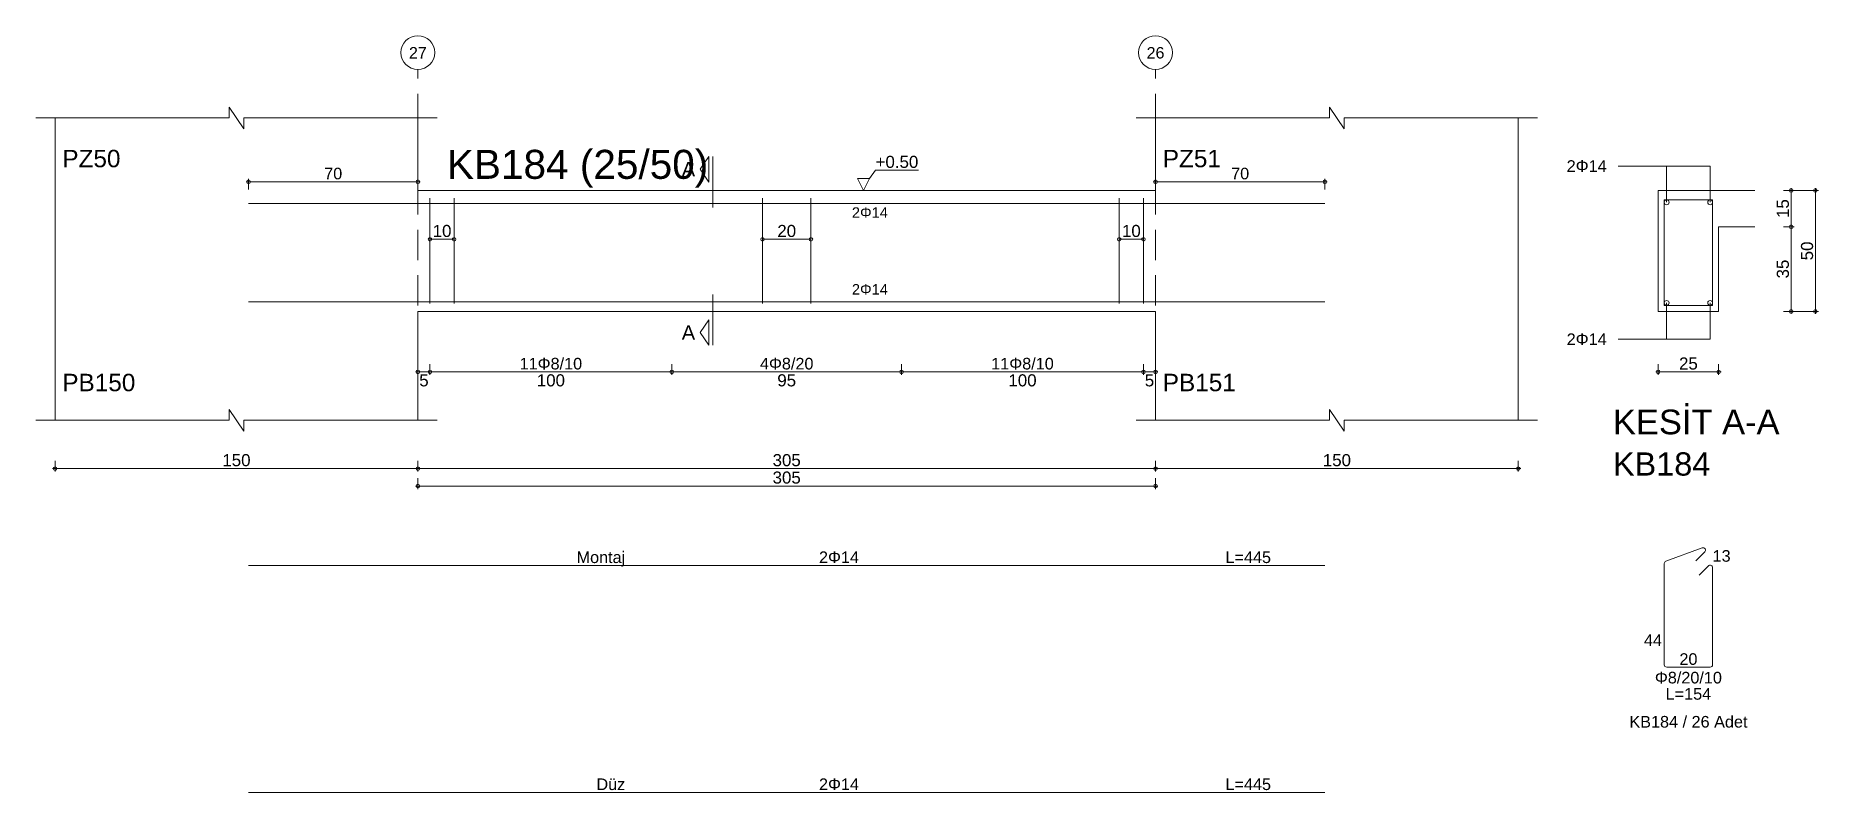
# Model space of a CAD drawing. Header units: millimetres. Extents: x 23801 to 80069, y 9628 to 14137.
# Drawn here: x 23801 to 24907, y 12912 to 13381 of the extents above; entities that cross this region are included whole.
import ezdxf

# ---------------------------------------------------------------- set-up
doc = ezdxf.new("R2010")
doc.units = ezdxf.units.MM
doc.linetypes.add('DASHDOT2', pattern=[12.7, 6.35, -3.175, 0, -3.175])
doc.linetypes.add('DASHED4', pattern=[18.75, 12.5, -6.25])
doc.layers.add('aks', color=251, linetype='DASHDOT2', lineweight=35)
for name, color, linetype in [('Donatı Topl. Uzun. Yazısı', 7, 'Continuous'), ('Donatı Uz. Yazısı', 7, 'Continuous'), ('Donatı Yazısı', 7, 'Continuous'), ('Donatı Çizgisi', 7, 'Continuous'), ('Kiriş', 7, 'Continuous'), ('Standart', 7, 'Continuous'), ('Ölçülendirme', 7, 'Continuous')]:
    doc.layers.add(name, color=color, linetype=linetype)
doc.styles.add('arial_1_18', font='arial.ttf', dxfattribs={"height": 0.2})

# ---------------------------------------------------------------- blocks, each defined once
blk = doc.blocks.new('IDE143Entity7375')
at = {"layer": 'aks', "color": 30, "linetype": 'DASHED4', "lineweight": 5}
for points in [[(172, 1663.75), (172, 1798.75)], [(477, 1663.75), (477, 1798.75)]]:
    blk.add_lwpolyline(points, dxfattribs=at)
at = {"layer": 'aks', "color": 1, "linetype": 'Continuous', "lineweight": 5}
for centre in [(172, 1805.75), (477, 1805.75)]:
    blk.add_circle(centre, 7, dxfattribs=at)
at = {"layer": 'Donatı Çizgisi', "color": 5, "linetype": 'Continuous', "lineweight": 5}
for points in [[(102, 1743.35), (547, 1743.35)], [(177, 1701.95), (177, 1745.55)], [(187, 1701.95), (187, 1745.55)], [(314.5, 1701.95), (314.5, 1745.55)], [(334.5, 1701.95), (334.5, 1745.55)], [(462, 1701.95), (462, 1745.55)], [(472, 1701.95), (472, 1745.55)], [(687.33, 1701.25), (687.33, 1744.85)], [(687.33, 1744.85), (707.33, 1744.85)], [(707.33, 1701.25), (707.33, 1744.85)], [(102, 1702.75), (547, 1702.75)], [(687.33, 1701.25), (707.33, 1701.25)], [(688.01, 1595.49), (703.01, 1600.96)], [(102, 1593.75), (547, 1593.75)], [(687.33, 1552.67), (687.33, 1594.54)], [(700.44, 1595.64), (704.08, 1599.28)], [(701.82, 1589.73), (705.59, 1593.51)], [(707.33, 1552.67), (707.33, 1592.79)], [(688.35, 1551.65), (706.31, 1551.65)], [(102, 1499.9), (547, 1499.9)]]:
    blk.add_lwpolyline(points, dxfattribs=at)
for centre in [(688.33, 1743.85), (706.33, 1743.85), (688.33, 1702.25), (706.33, 1702.25)]:
    blk.add_circle(centre, 1, dxfattribs=at)
for centre, start, end in [((703.36, 1600), 315, 110), ((688.35, 1594.54), 110, 180), ((706.31, 1592.79), 0, 135), ((688.35, 1552.67), 180, 270), ((706.31, 1552.67), 270, 0)]:
    blk.add_arc(centre, 1.02, start, end, dxfattribs=at)
at = {"layer": 'Kiriş', "color": 1, "linetype": 'Continuous', "lineweight": 5}
for points in [[(14, 1778.75), (94, 1778.75)], [(22, 1653.75), (22, 1778.75)], [(94, 1778.75), (94, 1783.25)], [(100, 1774.25), (94, 1783.25)], [(100, 1774.25), (100, 1778.75)], [(100, 1778.75), (180, 1778.75)], [(172, 1748.75), (172, 1778.75)], [(469, 1778.75), (549, 1778.75)], [(477, 1748.75), (477, 1778.75)], [(549, 1778.75), (549, 1783.25)], [(555, 1774.25), (549, 1783.25)], [(555, 1778.75), (635, 1778.75)], [(555, 1774.25), (555, 1778.75)], [(627, 1653.75), (627, 1778.75)], [(172, 1748.75), (477, 1748.75)], [(684.83, 1698.75), (684.83, 1748.75)], [(684.83, 1748.75), (724.83, 1748.75)], [(709.83, 1733.75), (724.83, 1733.75)], [(709.83, 1698.75), (709.83, 1733.75)], [(172, 1698.75), (477, 1698.75)], [(172, 1653.75), (172, 1698.75)], [(477, 1653.75), (477, 1698.75)], [(684.83, 1698.75), (709.83, 1698.75)], [(14, 1653.75), (94, 1653.75)], [(100, 1649.25), (94, 1658.25)], [(94, 1653.75), (94, 1658.25)], [(100, 1653.75), (180, 1653.75)], [(100, 1649.25), (100, 1653.75)], [(469, 1653.75), (549, 1653.75)], [(555, 1649.25), (549, 1658.25)], [(549, 1653.75), (549, 1658.25)], [(555, 1653.75), (635, 1653.75)], [(555, 1649.25), (555, 1653.75)]]:
    blk.add_lwpolyline(points, dxfattribs=at)
at = {"layer": 'Ölçülendirme', "color": 1, "linetype": 'Continuous', "lineweight": 5}
for points in [[(288.75, 1757.5), (292.25, 1762.75)], [(292.25, 1752.25), (292.25, 1762.75)], [(294, 1741.75), (294, 1762.75)], [(292.25, 1752.25), (288.75, 1757.5)], [(358.75, 1753.75), (361.25, 1757.08)], [(361.25, 1757.08), (378.93, 1757.08)], [(668.33, 1758.85), (706.33, 1758.85)], [(688.33, 1743.85), (688.33, 1758.85)], [(706.33, 1743.85), (706.33, 1758.85)], [(101, 1752.35), (173, 1752.35)], [(102, 1749.1), (102, 1753.6)], [(172, 1749.1), (172, 1753.6)], [(356.25, 1748.75), (353.75, 1753.75)], [(353.75, 1753.75), (358.75, 1753.75)], [(358.75, 1753.75), (356.25, 1748.75)], [(356.25, 1748.75), (356.25, 1748.75)], [(476, 1752.35), (548, 1752.35)], [(477, 1749.1), (477, 1753.6)], [(547, 1749.1), (547, 1753.6)], [(736.58, 1748.75), (751.08, 1748.75)], [(739.83, 1697.75), (739.83, 1749.75)], [(749.83, 1697.75), (749.83, 1749.75)], [(736.58, 1733.75), (741.08, 1733.75)], [(177, 1728.55), (187, 1728.55)], [(314.5, 1728.55), (334.5, 1728.55)], [(462, 1728.55), (472, 1728.55)], [(294, 1684.75), (294, 1705.75)], [(688.33, 1687.25), (688.33, 1702.25)], [(706.33, 1687.25), (706.33, 1702.25)], [(736.58, 1698.75), (751.08, 1698.75)], [(288.75, 1690), (292.25, 1695.25)], [(292.25, 1684.75), (288.75, 1690)], [(292.25, 1684.75), (292.25, 1695.25)], [(668.33, 1687.25), (706.33, 1687.25)], [(171, 1673.75), (478, 1673.75)], [(172, 1672.5), (172, 1677)], [(177, 1672.5), (177, 1677)], [(277, 1672.5), (277, 1677)], [(372, 1672.5), (372, 1677)], [(472, 1672.5), (472, 1677)], [(477, 1672.5), (477, 1677)], [(683.83, 1673.75), (710.83, 1673.75)], [(684.83, 1672.5), (684.83, 1677)], [(709.83, 1672.5), (709.83, 1677)], [(22, 1632.5), (22, 1637)], [(172, 1632.5), (172, 1637)], [(477, 1632.5), (477, 1637)], [(627, 1632.5), (627, 1637)], [(21, 1633.75), (628, 1633.75)], [(172, 1625.3), (172, 1629.8)], [(477, 1625.3), (477, 1629.8)], [(171, 1626.55), (478, 1626.55)]]:
    blk.add_lwpolyline(points, dxfattribs=at)
for centre in [(102, 1752.35), (172, 1752.35), (477, 1752.35), (547, 1752.35), (739.83, 1748.75), (749.83, 1748.75), (739.83, 1733.75), (177, 1728.55), (187, 1728.55), (314.5, 1728.55), (334.5, 1728.55), (462, 1728.55), (472, 1728.55), (739.83, 1698.75), (749.83, 1698.75), (172, 1673.75), (177, 1673.75), (177, 1673.75), (277, 1673.75), (277, 1673.75), (372, 1673.75), (372, 1673.75), (472, 1673.75), (472, 1673.75), (477, 1673.75), (684.83, 1673.75), (709.83, 1673.75), (22, 1633.75), (172, 1633.75), (172, 1633.75), (477, 1633.75), (477, 1633.75), (627, 1633.75), (172, 1626.55), (477, 1626.55)]:
    blk.add_circle(centre, 0.75, dxfattribs=at)
at = {"layer": 'aks', "color": 1, "linetype": 'Continuous', "lineweight": 5, "style": 'arial_1_18'}
for s, p in [('27', (168.33, 1803.31)), ('26', (473.33, 1803.31))]:
    blk.add_text(s, height=4.725, dxfattribs=at).set_placement(p)
at = {"layer": 'Donatı Topl. Uzun. Yazısı', "color": 1, "linetype": 'Continuous', "lineweight": 5, "style": 'arial_1_18'}
for s, p in [('L=445', (505.92, 1594.71)), ('L=154', (687.92, 1538.21)), ('L=445', (505.92, 1500.86))]:
    blk.add_text(s, height=4.8, dxfattribs=at).set_placement(p)
at = {"layer": 'Donatı Uz. Yazısı', "color": 1, "linetype": 'Continuous', "lineweight": 5, "style": 'arial_1_18'}
for s, p in [('13', (707.33, 1595.25)), ('44', (678.92, 1560.37)), ('20', (693.61, 1552.61))]:
    blk.add_text(s, height=4.8, dxfattribs=at).set_placement(p)
at = {"layer": 'Donatı Yazısı', "color": 5, "linetype": 'Continuous', "lineweight": 5, "style": 'arial_1_18'}
for s, p in [('2Φ14', (647, 1756.45)), ('2Φ14', (647, 1684.85)), ('2Φ14', (337.85, 1594.71)), ('Φ8/20/10', (683.47, 1544.93)), ('KB184 / 26 Adet', (672.92, 1526.69)), ('2Φ14', (337.85, 1500.86))]:
    blk.add_text(s, height=4.8, dxfattribs=at).set_placement(p)
for p in [(351.46, 1737.47), (351.46, 1705.71)]:
    blk.add_text('2Φ14', height=4.32, rotation=360, dxfattribs=at).set_placement(p)
at = {"layer": 'Donatı Yazısı', "color": 1, "linetype": 'Continuous', "lineweight": 5, "style": 'arial_1_18'}
for s, p in [('Montaj', (237.62, 1594.71)), ('Düz', (245.83, 1500.86))]:
    blk.add_text(s, height=4.8, dxfattribs=at).set_placement(p)
at = {"layer": 'Kiriş', "color": 1, "linetype": 'Continuous', "lineweight": 5, "style": 'arial_1_18'}
for s, height, p in [('PZ50', 7.2, (25, 1758.35)), ('KB184 (25/50)', 12, (184, 1753.55)), ('PZ51', 7.2, (480, 1758.35)), ('PB150', 7.2, (25, 1665.75)), ('PB151', 7.2, (480, 1665.75)), ('KESİT A-A', 10.2, (666.13, 1647.95)), ('KB184', 9.6, (666.13, 1630.87))]:
    blk.add_text(s, height=height, dxfattribs=at).set_placement(p)
at = {"layer": 'Ölçülendirme', "color": 1, "linetype": 'Continuous', "lineweight": 5, "style": 'arial_1_18'}
for s, height, p in [('+0.50', 5, (361.25, 1758.08)), ('70', 4.8, (133.27, 1753.35)), ('A', 5.95, (281.11, 1754.53)), ('70', 4.8, (508.27, 1753.35)), ('A', 5.95, (281.11, 1687.03)), ('25', 5, (693.45, 1674.71)), ('5', 5, (172.56, 1667.75)), ('100', 5, (221.17, 1667.75)), ('95', 5, (320.62, 1667.75)), ('100', 5, (416.17, 1667.75)), ('5', 5, (472.56, 1667.75)), ('150', 5, (91.17, 1634.75)), ('305', 5, (318.67, 1634.75)), ('150', 5, (546.17, 1634.75)), ('305', 5, (318.67, 1627.55))]:
    blk.add_text(s, height=height, dxfattribs=at).set_placement(p)
for s, rotation, p in [('15', 90, (738.87, 1737.37)), ('10', 360, (178.12, 1729.51)), ('20', 360, (320.62, 1729.51)), ('10', 360, (463.12, 1729.51)), ('50', 90, (748.87, 1719.87)), ('35', 90, (738.87, 1712.37))]:
    blk.add_text(s, height=5, rotation=rotation, dxfattribs=at).set_placement(p)
at = {"layer": 'Ölçülendirme', "color": 5, "linetype": 'Continuous', "lineweight": 5, "style": 'arial_1_18'}
for s, p in [('11Φ8/10', (214.07, 1674.75)), ('4Φ8/20', (313.44, 1674.75)), ('11Φ8/10', (409.07, 1674.75))]:
    blk.add_text(s, height=4.8, dxfattribs=at).set_placement(p)

msp = doc.modelspace()

# ---------------------------------------------------------------- block references
at = {"layer": 'Standart', "xscale": 1.5, "yscale": 1.5, "zscale": 1.5}
msp.add_blockref('IDE143Entity7375', (23780, 10661.7), dxfattribs=at)

doc.saveas('drawing.dxf')
